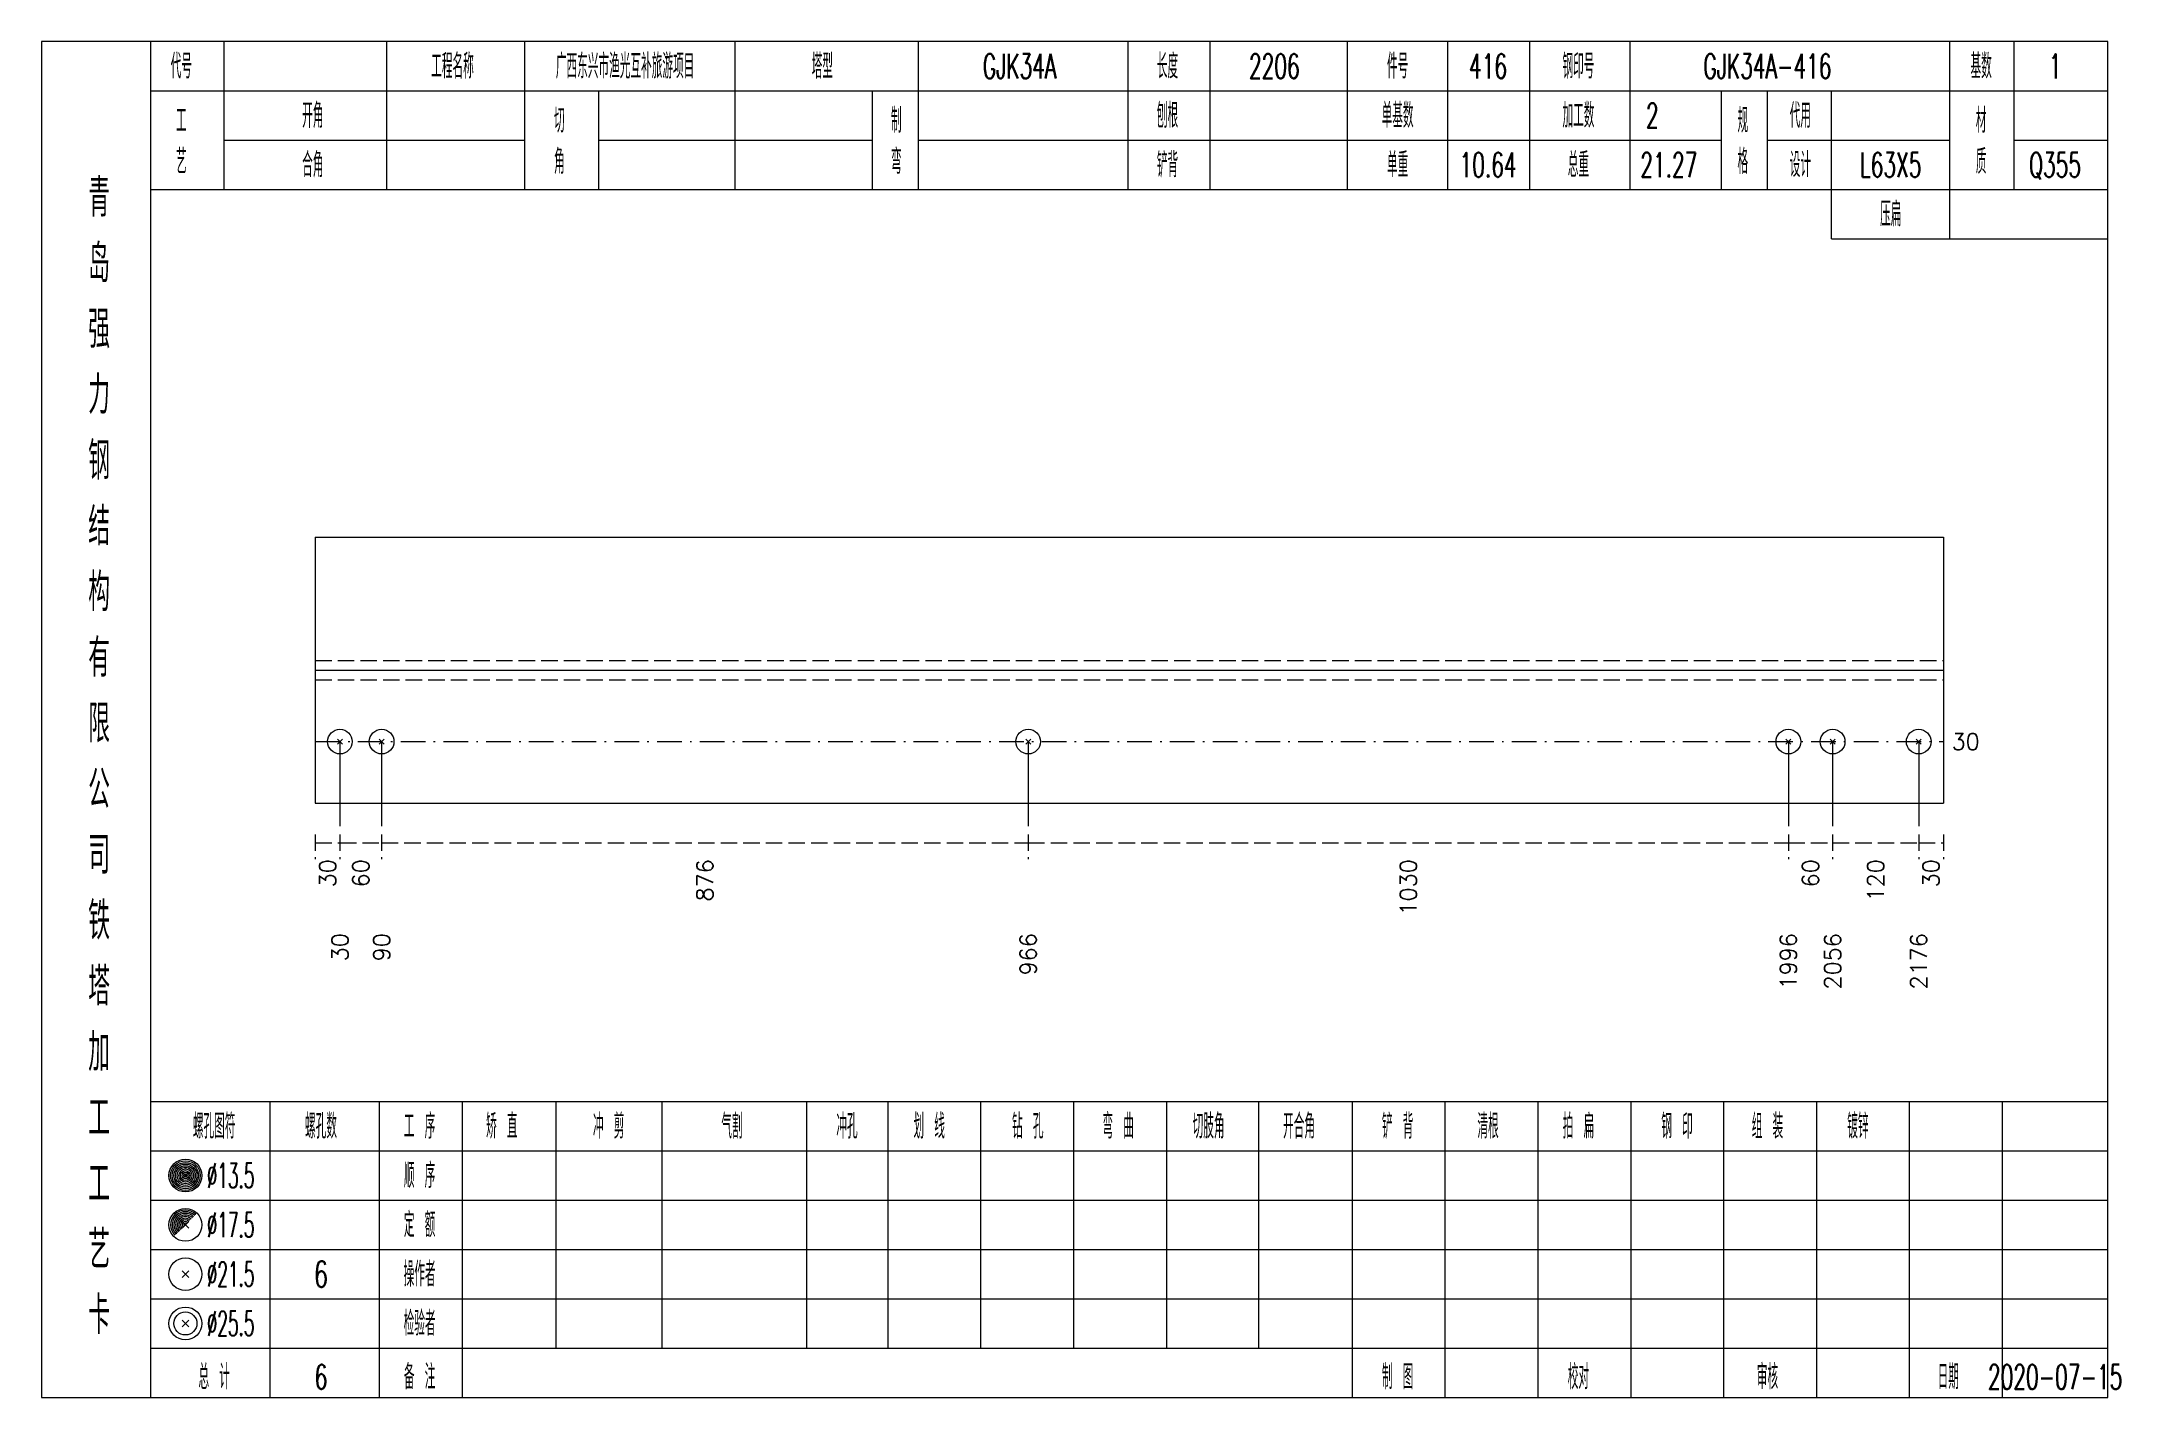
# Model space of a CAD drawing. Extents: x 0 to 2606, y -377 to 6479.
# Drawn here: x 522.8 to 775.7, y 4900 to 5065 of the extents above; entities that cross this region are included whole.
import ezdxf
from ezdxf.enums import TextEntityAlignment as Align

# ---------------------------------------------------------------- set-up
doc = ezdxf.new("R2010")
doc.units = 0
doc.header["$MEASUREMENT"] = 0
doc.linetypes.add('一点画线', pattern=[5.2, 3, -1, 0.2, -1])
doc.linetypes.add('虚线', pattern=[2.75, 2, -0.75])
doc.layers.get('0').update_dxf_attribs({"linetype": 'CONTINUOUS', "lineweight": 25})
doc.layers.add('1', color=7, linetype='CONTINUOUS', lineweight=25)
doc.layers.add('4', color=7, linetype='CONTINUOUS', lineweight=25)
doc.styles.get("Standard").update_dxf_attribs({"font": 'simplex.shx', "width": 0.7, "height": 3, "bigfont": 'gbhzfs.shx'})

msp = doc.modelspace()

# ---------------------------------------------------------------- texts
at = {"color": 7, "linetype": 'Continuous', "lineweight": 13}
msp.add_text('30', height=2, dxfattribs=at).set_placement((755.2, 4979.81), align=Align.MIDDLE_LEFT)
at = {"color": 8, "linetype": 'Continuous', "lineweight": 9}
for s, p in [('30', (557.6, 4965.5)), ('60', (561.64, 4965.5)), ('876', (603.51, 4965.5)), ('1030', (689.09, 4965.5)), ('60', (738.04, 4965.5)), ('120', (745.96, 4965.5)), ('30', (752.7, 4965.5))]:
    msp.add_text(s, height=2, rotation=90, dxfattribs=at).set_placement(p, align=Align.MIDDLE_RIGHT)
at = {"layer": '1', "color": 7, "linetype": 'Continuous', "lineweight": 13}
for s, p in [('30', (559.1, 4956.5)), ('90', (564.18, 4956.5)), ('966', (642.85, 4956.5)), ('1996', (735.34, 4956.5)), ('2056', (740.73, 4956.5)), ('2176', (751.2, 4956.5))]:
    msp.add_text(s, height=2, rotation=90, dxfattribs=at).set_placement(p, align=Align.MIDDLE_RIGHT)
at = {"layer": '4', "color": 1, "linetype": 'Continuous', "lineweight": 13}
for s, height, width, p in [('代号', 3, 0.6, (539.8, 5062)), ('工程名称', 3, 0.6, (572.8, 5062)), ('广西东兴市渔光互补旅游项目', 3, 0.6, (593.8, 5062)), ('塔型', 3, 0.6, (617.8, 5062)), ('GJK34A', 3, 0.6, (641.8, 5062)), ('长度', 3, 0.6, (659.8, 5062)), ('2206', 3, 0.6, (672.8, 5062)), ('件号', 3, 0.6, (687.8, 5062)), ('416', 3, 0.6, (698.8, 5062)), ('钢印号', 3, 0.6, (709.8, 5062)), ('GJK34A-416', 3, 0.6, (732.8, 5062)), ('基数', 3, 0.6, (758.8, 5062)), ('1', 3, 0.6, (767.8, 5062)), ('工', 3, 0.6, (539.8, 5055.4)), ('开角', 3, 0.6, (555.8, 5056)), ('切', 3, 0.6, (585.8, 5055.4)), ('制', 3, 0.6, (626.8, 5055.4)), ('刨根', 3, 0.6, (659.8, 5056)), ('单基数', 3, 0.6, (687.8, 5056)), ('加工数', 3, 0.6, (709.8, 5056)), ('2', 3, 0.6, (718.8, 5056)), ('规', 3, 0.6, (729.8, 5055.4)), ('代用', 3, 0.6, (736.8, 5056)), ('材', 3, 0.6, (758.8, 5055.4)), ('艺', 3, 0.6, (539.8, 5050.4)), ('合角', 3, 0.6, (555.8, 5050)), ('角', 3, 0.6, (585.8, 5050.4)), ('弯', 3, 0.6, (626.8, 5050.4)), ('铲背', 3, 0.6, (659.8, 5050)), ('单重', 3, 0.6, (687.8, 5050)), ('10.64', 3, 0.6, (698.8, 5050)), ('总重', 3, 0.6, (709.8, 5050)), ('21.27', 3, 0.6, (720.8, 5050)), ('格', 3, 0.6, (729.8, 5050.4)), ('设计', 3, 0.6, (736.8, 5050)), ('L63X5', 3, 0.6, (747.8, 5050)), ('质', 3, 0.6, (758.8, 5050.4)), ('Q355', 3, 0.6, (767.8, 5050)), ('青', 4.6, 0.8, (529.8, 5046)), ('压扁', 3, 0.6, (747.8, 5044)), ('岛', 4.6, 0.8, (529.8, 5038)), ('强', 4.6, 0.8, (529.8, 5030)), ('力', 4.6, 0.8, (529.8, 5022)), ('钢', 4.6, 0.8, (529.8, 5014)), ('结', 4.6, 0.8, (529.8, 5006)), ('构', 4.6, 0.8, (529.8, 4998)), ('有', 4.6, 0.8, (529.8, 4990)), ('限', 4.6, 0.8, (529.8, 4982)), ('公', 4.6, 0.8, (529.8, 4974)), ('司', 4.6, 0.8, (529.8, 4966)), ('铁', 4.6, 0.8, (529.8, 4958)), ('塔', 4.6, 0.8, (529.8, 4950)), ('加', 4.6, 0.8, (529.8, 4942)), ('工', 4.6, 0.8, (529.8, 4934)), ('螺孔图符', 3, 0.6, (543.8, 4933)), ('螺孔数', 3, 0.6, (556.8, 4933)), ('工 序', 3, 0.6, (568.8, 4933)), ('矫 直', 3, 0.6, (578.8, 4933)), ('冲 剪', 3, 0.6, (591.8, 4933)), ('气割', 3, 0.6, (606.8, 4933)), ('冲孔', 3, 0.6, (620.8, 4933)), ('划 线', 3, 0.6, (630.8, 4933)), ('钻 孔', 3, 0.6, (642.8, 4933)), ('弯 曲', 3, 0.6, (653.8, 4933)), ('切肢角', 3, 0.6, (664.8, 4933)), ('开合角', 3, 0.6, (675.8, 4933)), ('铲 背', 3, 0.6, (687.8, 4933)), ('清根', 3, 0.6, (698.8, 4933)), ('拍 扁', 3, 0.6, (709.8, 4933)), ('钢 印', 3, 0.6, (721.8, 4933)), ('组 装', 3, 0.6, (732.8, 4933)), ('镀锌', 3, 0.6, (743.8, 4933)), ('工', 4.6, 0.8, (529.8, 4926)), ('%%C13.5', 3, 0.5, (545.8, 4927)), ('顺 序', 3, 0.6, (568.8, 4927)), ('%%C17.5', 3, 0.5, (545.8, 4921)), ('定 额', 3, 0.6, (568.8, 4921)), ('艺', 4.6, 0.8, (529.8, 4918)), ('%%C21.5', 3, 0.5, (545.8, 4915)), ('6', 3.2, 0.6, (556.8, 4915)), ('操作者', 3, 0.6, (568.8, 4915)), ('卡', 4.6, 0.8, (529.8, 4910)), ('%%C25.5', 3, 0.5, (545.8, 4909)), ('检验者', 3, 0.6, (568.8, 4909)), ('总 计', 3, 0.6, (543.8, 4902.5)), ('6', 3, 0.6, (556.8, 4902.5)), ('备 注', 3, 0.6, (568.8, 4902.5)), ('制 图', 3, 0.6, (687.8, 4902.5)), ('校对', 3, 0.6, (709.8, 4902.5)), ('审核', 3, 0.6, (732.8, 4902.5)), ('日期', 3, 0.6, (754.8, 4902.5)), ('2020-07-15', 3, 0.6, (767.8, 4902.5))]:
    msp.add_text(s, height=height, dxfattribs=dict(at, width=width)).set_placement(p, align=Align.MIDDLE_CENTER)

# ---------------------------------------------------------------- linework, layer by layer
at = {"color": 7, "linetype": 'Continuous', "lineweight": 18}
for p, q in [((556.1, 5004.69), (556.1, 4972.31)), ((556.1, 5004.69), (754.2, 5004.69)), ((754.2, 5004.69), (754.2, 4972.31)), ((556.1, 4988.5), (754.2, 4988.5))]:
    msp.add_line(p, q, dxfattribs=at)
at = {"color": 1, "linetype": '虚线', "lineweight": 18}
for p, q in [((556.1, 4989.69), (754.2, 4989.69)), ((556.1, 4987.31), (754.2, 4987.31))]:
    msp.add_line(p, q, dxfattribs=at)
at = {"color": 3, "linetype": '一点画线', "lineweight": 13}
msp.add_line((556.1, 4979.81), (754.2, 4979.81), dxfattribs=at)
at = {"color": 7, "linetype": 'Continuous', "lineweight": 13}
for p, q in [((559.1, 4979.81), (559.1, 4969.5)), ((564.18, 4979.81), (564.18, 4969.5)), ((642.85, 4979.81), (642.85, 4969.5)), ((735.34, 4979.81), (735.34, 4969.5)), ((740.73, 4979.81), (740.73, 4969.5)), ((751.2, 4979.81), (751.2, 4969.5))]:
    msp.add_line(p, q, dxfattribs=at)
at = {"color": 8, "linetype": '虚线', "lineweight": 9}
for p, q in [((556.1, 4968.5), (556.1, 4965.5)), ((559.1, 4968.5), (559.1, 4965.5)), ((559.1, 4968.5), (559.1, 4965.5)), ((564.18, 4968.5), (564.18, 4965.5)), ((564.18, 4968.5), (564.18, 4965.5)), ((642.85, 4968.5), (642.85, 4965.5)), ((642.85, 4968.5), (642.85, 4965.5)), ((735.34, 4968.5), (735.34, 4965.5)), ((735.34, 4968.5), (735.34, 4965.5)), ((740.73, 4968.5), (740.73, 4965.5)), ((740.73, 4968.5), (740.73, 4965.5)), ((751.2, 4968.5), (751.2, 4965.5)), ((751.2, 4968.5), (751.2, 4965.5)), ((754.2, 4968.5), (754.2, 4965.5)), ((556.1, 4967.5), (559.1, 4967.5)), ((559.1, 4967.5), (564.18, 4967.5)), ((564.18, 4967.5), (642.85, 4967.5)), ((642.85, 4967.5), (735.34, 4967.5)), ((735.34, 4967.5), (740.73, 4967.5)), ((740.73, 4967.5), (751.2, 4967.5)), ((751.2, 4967.5), (754.2, 4967.5))]:
    msp.add_line(p, q, dxfattribs=at)
at = {"layer": '1', "color": 7, "linetype": 'Continuous', "lineweight": 13}
for p, q in [((558.8, 4979.51), (559.4, 4980.11)), ((559.4, 4979.51), (558.8, 4980.11)), ((563.88, 4979.51), (564.48, 4980.11)), ((564.48, 4979.51), (563.88, 4980.11)), ((642.55, 4979.51), (643.15, 4980.11)), ((643.15, 4979.51), (642.55, 4980.11)), ((735.04, 4979.51), (735.64, 4980.11)), ((735.64, 4979.51), (735.04, 4980.11)), ((740.43, 4979.51), (741.03, 4980.11)), ((741.03, 4979.51), (740.43, 4980.11)), ((750.9, 4979.51), (751.5, 4980.11)), ((751.5, 4979.51), (750.9, 4980.11))]:
    msp.add_line(p, q, dxfattribs=at)
at = {"layer": '1', "color": 7, "linetype": 'Continuous', "lineweight": 18}
msp.add_line((556.1, 4972.31), (754.2, 4972.31), dxfattribs=at)
at = {"layer": '1', "color": 7, "linetype": 'Continuous', "lineweight": 13}
for centre in [(559.1, 4979.81), (564.18, 4979.81), (642.85, 4979.81), (735.34, 4979.81), (740.73, 4979.81), (751.2, 4979.81)]:
    msp.add_circle(centre, 1.5, dxfattribs=at)
at = {"layer": '4', "color": 1, "linetype": 'Continuous', "lineweight": 18}
for p, q in [((536.1, 4900), (536.1, 5065)), ((545, 5047), (545, 5065)), ((564.8, 5047), (564.8, 5065)), ((581.6, 5047), (581.6, 5065)), ((607.2, 5047), (607.2, 5065)), ((629.5, 5047), (629.5, 5065)), ((655, 5047), (655, 5065)), ((665, 5047), (665, 5065)), ((681.7, 5047), (681.7, 5065)), ((693.9, 5047), (693.9, 5065)), ((703.9, 5047), (703.9, 5065)), ((716.1, 5047), (716.1, 5065)), ((755, 5041), (755, 5065)), ((762.8, 5047), (762.8, 5065)), ((536.1, 5059), (774.2, 5059)), ((590.6, 5047), (590.6, 5059)), ((623.9, 5047), (623.9, 5059)), ((727.2, 5047), (727.2, 5059)), ((732.8, 5047), (732.8, 5059)), ((740.6, 5041), (740.6, 5059)), ((545, 5053), (581.6, 5053)), ((590.6, 5053), (623.9, 5053)), ((629.5, 5053), (727.2, 5053)), ((732.8, 5053), (755, 5053)), ((762.8, 5053), (774.2, 5053)), ((536.1, 5047), (774.2, 5047)), ((740.6, 5041), (774.2, 5041)), ((536.1, 4936), (774.2, 4936)), ((550.6, 4900), (550.6, 4936)), ((563.9, 4900), (563.9, 4936)), ((574, 4900), (574, 4936)), ((585.4, 4906), (585.4, 4936)), ((598.3, 4906), (598.3, 4936)), ((615.9, 4906), (615.9, 4936)), ((625.8, 4906), (625.8, 4936)), ((637.1, 4906), (637.1, 4936)), ((648.4, 4906), (648.4, 4936)), ((659.7, 4906), (659.7, 4936)), ((670.9, 4906), (670.9, 4936)), ((682.3, 4906), (682.3, 4936)), ((693.6, 4906), (693.6, 4936)), ((704.9, 4906), (704.9, 4936)), ((716.2, 4906), (716.2, 4936)), ((727.5, 4906), (727.5, 4936)), ((738.8, 4906), (738.8, 4936)), ((750.1, 4906), (750.1, 4936)), ((761.4, 4906), (761.4, 4936)), ((536.1, 4930), (774.2, 4930)), ((536.1, 4924), (774.2, 4924)), ((536.1, 4918), (774.2, 4918)), ((536.1, 4912), (774.2, 4912)), ((536.1, 4906), (774.2, 4906)), ((682.3, 4900), (682.3, 4906)), ((693.6, 4900), (693.6, 4906)), ((704.9, 4900), (704.9, 4906)), ((716.2, 4900), (716.2, 4906)), ((727.5, 4900), (727.5, 4906)), ((738.8, 4900), (738.8, 4906)), ((750.1, 4900), (750.1, 4906)), ((761.4, 4900), (761.4, 4906))]:
    msp.add_line(p, q, dxfattribs=at)
at = {"layer": '4', "color": 7, "linetype": 'Continuous', "lineweight": 13}
for p, q in [((540.1, 4926.8), (540.5, 4927.2)), ((540.5, 4926.8), (540.1, 4927.2)), ((539.9, 4914.6), (540.7, 4915.4)), ((540.7, 4914.6), (539.9, 4915.4)), ((539.9, 4908.6), (540.7, 4909.4)), ((540.7, 4908.6), (539.9, 4909.4))]:
    msp.add_line(p, q, dxfattribs=at)
at = {"layer": '4', "color": 7, "linetype": 'Continuous', "lineweight": 0}
for p, q in [((539.9, 4920.6), (540.7, 4921.4)), ((539.9, 4921.4), (540.7, 4920.6))]:
    msp.add_line(p, q, dxfattribs=at)
at = {"layer": '4', "color": 1, "linetype": 'Continuous', "lineweight": 18}
msp.add_lwpolyline([(522.8, 5065), (522.8, 4900), (774.2, 4900), (774.2, 5065)], close=True, dxfattribs=at)
at = {"layer": '4', "color": 7, "linetype": 'Continuous', "lineweight": 13}
for centre, radius in [((540.3, 4927), 2), ((540.3, 4927), 1.8), ((540.3, 4927), 1.6), ((540.3, 4927), 1.4), ((540.3, 4927), 1.2), ((540.3, 4927), 1), ((540.3, 4927), 0.8), ((540.3, 4927), 0.6), ((540.3, 4927), 0.4), ((540.3, 4927), 0.2), ((540.3, 4921), 2), ((540.3, 4915), 2), ((540.3, 4909), 2), ((540.3, 4909), 1.4)]:
    msp.add_circle(centre, radius, dxfattribs=at)
for radius in [1.8, 1.6, 1.4, 1.2, 1, 0.8, 0.6, 0.4, 0.2]:
    msp.add_arc((540.3, 4921), radius, 45, 225, dxfattribs=at)

msp.set_redraw_order([(e.dxf.handle, doc.entitydb.next_handle()) for e in msp.query("TEXT MTEXT ATTDEF DIMENSION ARC_DIMENSION")])  # texts and dimensions are drawn at this point

doc.saveas('drawing.dxf')
